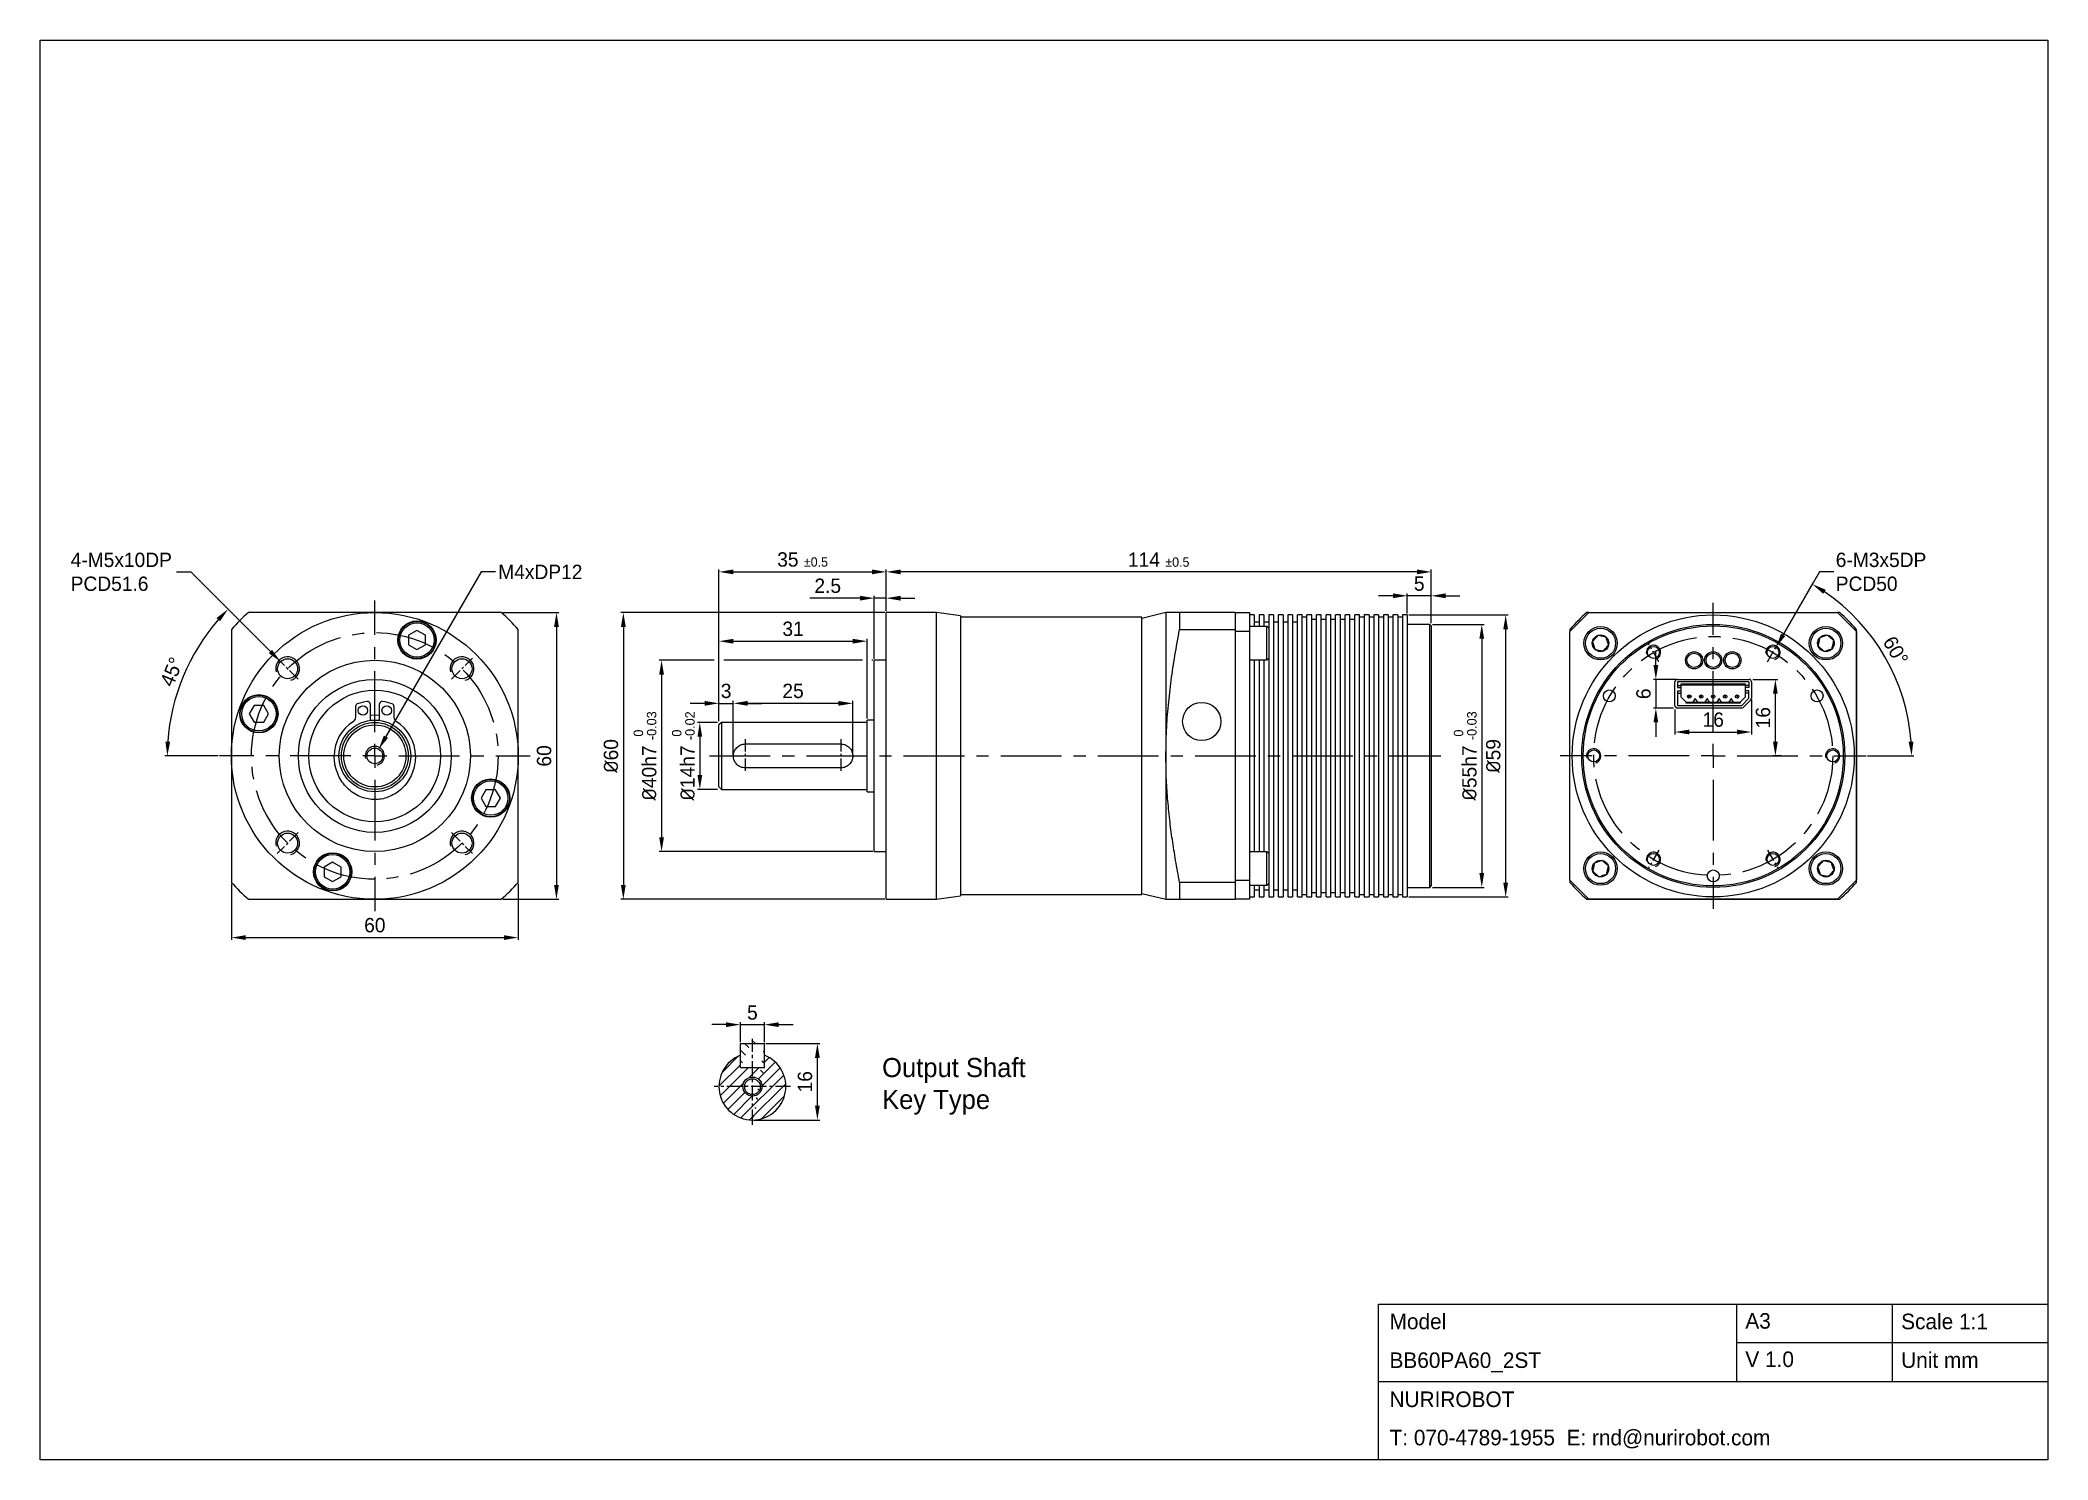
# Model space of a CAD drawing. Header units: millimetres. Extents: x 0 to 420, y 0 to 297.
import ezdxf

# ---------------------------------------------------------------- set-up
doc = ezdxf.new("R2010")
doc.units = ezdxf.units.MM
doc.header["$PDSIZE"] = -1
doc.linetypes.add('CENTERX2', pattern=[20.32, 12.7, -2.54, 2.54, -2.54])
doc.layers.add('외형선', color=7, linetype='Continuous', lineweight=25)
for name, color, linetype in [('중심선', 1, 'CENTERX2'), ('치수', 3, 'Continuous'), ('치수선', 3, 'Continuous')]:
    doc.layers.add(name, color=color, linetype=linetype)
doc.styles.add('누리로봇 문자스타일_20230829', font='GOTHIC.TTF')
doc.dimstyles.new('A3기본 치수스타일', dxfattribs={"dimtxt": 3, "dimasz": 3, "dimexe": 0.5, "dimexo": 0.3, "dimgap": 1, "dimtad": 1, "dimtoh": 1, "dimdec": 1, "dimzin": 12, "dimdsep": 46, "dimtxsty": '누리로봇 문자스타일_20230829', "dimcen": 0.09, "dimclrd": 3, "dimclre": 3, "dimclrt": 3, "dimadec": 0, "dimazin": 3, "dimtm": 1e-09, "dimtfac": 1, "dimtdec": 1, "dimtofl": 0, "dimtmove": 0, "dimatfit": 3, "dimfxl": 1, "dimfrac": 2, "dimarcsym": 0})
doc.dimstyles.new('A3지시선 치수스타일', dxfattribs={"dimtxt": 3, "dimasz": 3, "dimexe": 0.5, "dimexo": 0.3, "dimgap": 0.396875, "dimtad": 0, "dimtih": 1, "dimtoh": 1, "dimdec": 1, "dimzin": 12, "dimdsep": 46, "dimtxsty": '누리로봇 문자스타일_20230829', "dimcen": 0.09, "dimclrd": 3, "dimclre": 3, "dimclrt": 3, "dimadec": 0, "dimazin": 3, "dimtm": 1e-09, "dimtfac": 1, "dimtdec": 1, "dimtofl": 0, "dimtmove": 0, "dimatfit": 3, "dimfxl": 1, "dimfrac": 2, "dimarcsym": 0})
doc.dimstyles.new('A3치수선 초과 치수스타일', dxfattribs={"dimtxt": 3, "dimasz": 3, "dimexe": 0.5, "dimexo": 0.3, "dimgap": 1, "dimtad": 1, "dimdec": 1, "dimzin": 12, "dimdsep": 46, "dimtxsty": '누리로봇 문자스타일_20230829', "dimcen": 0.09, "dimclrd": 3, "dimclre": 3, "dimclrt": 3, "dimadec": 0, "dimazin": 3, "dimtm": 1e-09, "dimtfac": 1, "dimtdec": 1, "dimtofl": 0, "dimtmove": 0, "dimatfit": 3, "dimfxl": 1, "dimfrac": 2, "dimarcsym": 0})
doc.dimstyles.new('A4기본 치수스타일', dxfattribs={"dimtxt": 3, "dimasz": 2.5, "dimexe": 0.5, "dimexo": 0.3, "dimgap": 1, "dimtad": 1, "dimtoh": 1, "dimdec": 1, "dimzin": 12, "dimdsep": 46, "dimtxsty": '누리로봇 문자스타일_20230829', "dimcen": 0.09, "dimclrd": 3, "dimclre": 3, "dimclrt": 3, "dimadec": 0, "dimazin": 3, "dimtm": 1e-09, "dimtfac": 1, "dimtdec": 1, "dimtofl": 0, "dimtmove": 0, "dimatfit": 3, "dimfxl": 1, "dimfrac": 2, "dimarcsym": 0})

msp = doc.modelspace()

# ---------------------------------------------------------------- texts
at = {"color": 3, "ltscale": 0.5, "insert": (176.13, 84.07), "char_height": 4, "width": 69.668, "attachment_point": 1, "style": '누리로봇 문자스타일_20230829'}
msp.add_mtext('Output Shaft\\PKey Type', dxfattribs=at)
at = {"lineweight": -3, "attachment_point": 1, "style": '누리로봇 문자스타일_20230829'}
for s, insert, char_height, width in [('Model', (282.3, 30.58), 3.255, 10.7408), ('A3', (356.72, 30.7), 3.255, 12.1036), ('{\\fCentury Gothic|b0|i0|c0|p34;Scale 1:1}', (389.32, 30.58), 3.2548, 53.4053), ('BB60PA60_2ST', (282.28, 22.48), 3.2548, 39.9112), ('V 1.0', (356.72, 22.67), 3.255, 12.1036), ('Unit mm', (389.32, 22.5), 3.255, 53.4053), ('NURIROBOT', (282.28, 14.3), 3.255, 40.3813), ('T: 070-4789-1955  E: rnd@nurirobot.com', (282.29, 6.29), 3.2548, 85.2271), ('T: 070-4789-1955  E: rnd@nurirobot.com', (282.29, 6.29), 3.2548, 85.2271)]:
    msp.add_mtext(s, dxfattribs=dict(at, insert=insert, char_height=char_height, width=width))

# ---------------------------------------------------------------- blocks, each defined once
blk = doc.blocks.new('_D')
at = {"layer": 'Defpoints', "color": 0}
for p in [(358, 163.26), (363, 163.26), (364.61, 147.26)]:
    blk.add_point(p, dxfattribs=at)
at = {"layer": '치수', "color": 3, "lineweight": -2}
for p, q in [((358.3, 163.26), (363.5, 163.26)), ((363, 150.26), (363, 160.26)), ((364.31, 147.26), (362.5, 147.26))]:
    blk.add_line(p, q, dxfattribs=at)
at = {"layer": '치수', "color": 3}
for points in [[(362.5, 160.26), (363.5, 160.26), (363, 163.26)], [(362.5, 150.26), (363.5, 150.26), (363, 147.26)]]:
    blk.add_solid(points, dxfattribs=at)
at = {"layer": '치수', "color": 3, "insert": (360.42, 155.26), "char_height": 3, "attachment_point": 5, "rotation": 90, "style": '누리로봇 문자스타일_20230829'}
blk.add_mtext('16', dxfattribs=at)
blk = doc.blocks.new('_D_1')
at = {"layer": 'Defpoints', "color": 0}
for p in [(342, 157.26), (358, 159.37), (358, 152.26)]:
    blk.add_point(p, dxfattribs=at)
at = {"layer": '치수', "color": 3, "lineweight": -2}
for p, q in [((342, 156.96), (342, 151.76)), ((358, 159.07), (358, 151.76)), ((345, 152.26), (355, 152.26))]:
    blk.add_line(p, q, dxfattribs=at)
at = {"layer": '치수', "color": 3}
for points in [[(345, 152.76), (345, 151.76), (342, 152.26)], [(355, 152.76), (355, 151.76), (358, 152.26)]]:
    blk.add_solid(points, dxfattribs=at)
at = {"layer": '치수', "color": 3, "insert": (350, 154.84), "char_height": 3, "attachment_point": 5, "style": '누리로봇 문자스타일_20230829'}
blk.add_mtext('16', dxfattribs=at)
blk = doc.blocks.new('_D_2')
at = {"layer": 'Defpoints', "color": 0}
for p in [(342.5, 163.26), (338, 157.26), (342, 157.26)]:
    blk.add_point(p, dxfattribs=at)
at = {"layer": '치수', "color": 3, "lineweight": -2}
for p, q in [((338, 166.26), (338, 169.26)), ((342.2, 163.26), (337.5, 163.26)), ((338, 163.26), (338, 157.26)), ((341.7, 157.26), (337.5, 157.26)), ((338, 154.26), (338, 151.26))]:
    blk.add_line(p, q, dxfattribs=at)
at = {"layer": '치수', "color": 3}
for points in [[(337.5, 166.26), (338.5, 166.26), (338, 163.26)], [(337.5, 154.26), (338.5, 154.26), (338, 157.26)]]:
    blk.add_solid(points, dxfattribs=at)
at = {"layer": '치수', "color": 3, "insert": (335.42, 160.26), "char_height": 3, "attachment_point": 5, "rotation": 90, "style": '누리로봇 문자스타일_20230829'}
blk.add_mtext('6', dxfattribs=at)
blk = doc.blocks.new('SW_CENTERMARKSYMBOL_0')
at = {"layer": '중심선', "color": 0}
for p, q in [((0, 5), (0, 32)), ((-5, 0), (-32, 0)), ((0, 0), (-2.5, 0)), ((0, 0), (0, 2.5)), ((0, 0), (0, -2.5)), ((0, 0), (2.5, 0)), ((5, 0), (32, 0)), ((0, -5), (0, -32))]:
    blk.add_line(p, q, dxfattribs=at)
blk = doc.blocks.new('_D_4')
at = {"layer": 'Defpoints', "color": 0}
for p in [(291, 174.76), (291, 119.76), (301.58, 119.76)]:
    blk.add_point(p, dxfattribs=at)
at = {"layer": '치수선', "color": 3, "lineweight": -2}
for p, q in [((291.3, 174.76), (302.08, 174.76)), ((301.58, 171.76), (301.58, 122.76)), ((291.3, 119.76), (302.08, 119.76))]:
    blk.add_line(p, q, dxfattribs=at)
at = {"layer": '치수선', "color": 3}
for points in [[(301.08, 171.76), (302.08, 171.76), (301.58, 174.76)], [(301.08, 122.76), (302.08, 122.76), (301.58, 119.76)]]:
    blk.add_solid(points, dxfattribs=at)
at = {"layer": '치수선', "color": 3, "insert": (298.13, 147.26), "char_height": 3, "attachment_point": 5, "rotation": 90, "style": '누리로봇 문자스타일_20230829'}
blk.add_mtext('{\\fISOCPEUR|b0|i0|c0|p34;%%C}55h7 {\\H0.66x;\\S 0^ -0.03;}', dxfattribs=at)
blk = doc.blocks.new('_D_5')
at = {"layer": 'Defpoints', "color": 0}
for p in [(177, 185.76), (177, 177.26), (291, 174.76)]:
    blk.add_point(p, dxfattribs=at)
at = {"layer": '치수', "color": 3, "lineweight": -2}
for p, q in [((177, 177.56), (177, 186.26)), ((288, 185.76), (180, 185.76)), ((291, 175.06), (291, 186.26))]:
    blk.add_line(p, q, dxfattribs=at)
at = {"layer": '치수', "color": 3}
for points in [[(180, 186.26), (180, 185.26), (177, 185.76)], [(288, 186.26), (288, 185.26), (291, 185.76)]]:
    blk.add_solid(points, dxfattribs=at)
at = {"layer": '치수', "color": 3, "insert": (234, 188.32), "char_height": 3, "attachment_point": 5, "style": '누리로봇 문자스타일_20230829'}
blk.add_mtext('114 {\\H0.65x;%%P0.5}', dxfattribs=at)
blk = doc.blocks.new('_D_13')
at = {"layer": 'Defpoints', "color": 0}
for p in [(40.01, 120.8), (100.01, 120.8), (100.01, 109.26)]:
    blk.add_point(p, dxfattribs=at)
at = {"layer": '치수', "color": 3, "lineweight": -2}
for p, q in [((40.01, 120.5), (40.01, 108.76)), ((100.01, 120.5), (100.01, 108.76)), ((43.01, 109.26), (97.01, 109.26))]:
    blk.add_line(p, q, dxfattribs=at)
at = {"layer": '치수', "color": 3}
for points in [[(43.01, 109.76), (43.01, 108.76), (40.01, 109.26)], [(97.01, 109.76), (97.01, 108.76), (100.01, 109.26)]]:
    blk.add_solid(points, dxfattribs=at)
at = {"layer": '치수', "color": 3, "insert": (70.01, 111.84), "char_height": 3, "attachment_point": 5, "style": '누리로봇 문자스타일_20230829'}
blk.add_mtext('60', dxfattribs=at)
blk = doc.blocks.new('_D_14')
at = {"layer": 'Defpoints', "color": 0}
for p in [(96.47, 177.26), (96.47, 117.26), (108.01, 117.26)]:
    blk.add_point(p, dxfattribs=at)
at = {"layer": '치수', "color": 3, "lineweight": -2}
for p, q in [((96.77, 177.26), (108.51, 177.26)), ((108.01, 174.26), (108.01, 120.26)), ((96.77, 117.26), (108.51, 117.26))]:
    blk.add_line(p, q, dxfattribs=at)
at = {"layer": '치수', "color": 3}
for points in [[(107.51, 174.26), (108.51, 174.26), (108.01, 177.26)], [(107.51, 120.26), (108.51, 120.26), (108.01, 117.26)]]:
    blk.add_solid(points, dxfattribs=at)
at = {"layer": '치수', "color": 3, "insert": (105.43, 147.26), "char_height": 3, "width": 26.0085, "attachment_point": 5, "rotation": 90, "style": '누리로봇 문자스타일_20230829'}
blk.add_mtext('60', dxfattribs=at)
blk = doc.blocks.new('_D_15')
at = {"layer": 'Defpoints', "color": 0}
for p in [(70.01, 147.26), (70.84, 148.69)]:
    blk.add_point(p, dxfattribs=at)
at = {"layer": '치수', "color": 3, "lineweight": -2}
for p, q in [((92.24, 185.76), (72.34, 151.29)), ((95.24, 185.76), (92.24, 185.76)), ((69.92, 147.26), (70.1, 147.26)), ((70.01, 147.17), (70.01, 147.35))]:
    blk.add_line(p, q, dxfattribs=at)
at = {"layer": '치수', "color": 3}
blk.add_solid([(71.9, 151.54), (72.77, 151.04), (70.84, 148.69)], dxfattribs=at)
at = {"layer": '치수', "color": 3, "insert": (104.63, 185.76), "char_height": 3, "attachment_point": 5, "style": '누리로봇 문자스타일_20230829'}
blk.add_mtext('M4xDP12', dxfattribs=at)
blk = doc.blocks.new('_D_16')
at = {"layer": 'Defpoints', "color": 0}
for p in [(50.28, 166.99), (51.77, 165.5)]:
    blk.add_point(p, dxfattribs=at)
at = {"layer": '치수', "color": 3, "lineweight": -2}
for p, q in [((28.51, 185.76), (31.51, 185.76)), ((31.51, 185.76), (48.16, 169.11)), ((51.68, 165.5), (51.86, 165.5)), ((51.77, 165.41), (51.77, 165.59))]:
    blk.add_line(p, q, dxfattribs=at)
at = {"layer": '치수', "color": 3}
blk.add_solid([(48.51, 169.46), (47.81, 168.76), (50.28, 166.99)], dxfattribs=at)
at = {"layer": '치수', "color": 3, "insert": (6.38, 185.76), "char_height": 3, "attachment_point": 4, "style": '누리로봇 문자스타일_20230829'}
blk.add_mtext('4-M5x10DP\\PPCD51.6', dxfattribs=at)
blk = doc.blocks.new('SW_CENTERMARKSYMBOL_9')
at = {"layer": '중심선', "color": 0}
for p, q in [((0, 5), (0, 32.5)), ((-5, 0), (-32.5, 0)), ((0, 0), (-2.5, 0)), ((0, 0), (0, 2.5)), ((0, 0), (0, -2.5)), ((0, 0), (2.5, 0)), ((5, 0), (32.5, 0)), ((0, -5), (0, -32.5))]:
    blk.add_line(p, q, dxfattribs=at)
blk = doc.blocks.new('*U36')
at = {"layer": '중심선', "ltscale": 0.2}
blk.add_line((-2.19, -2.19), (2.19, 2.19), dxfattribs=at)
blk = doc.blocks.new('*U37')
at = {"color": 0, "linetype": 'ByBlock', "lineweight": -2}
for p, rotation in [((44.82, 150.14), 89.99999999999997), ((44.82, 113.65), 180), ((81.31, 113.65), 270)]:
    blk.add_blockref('*U36', p, dxfattribs=dict(at, rotation=rotation))
blk.add_blockref('*U36', (81.31, 150.14), dxfattribs=at)
blk = doc.blocks.new('*D38')
at = {"layer": 'Defpoints', "color": 0}
for p in [(177, 185.76), (177, 177.26), (142, 154.26)]:
    blk.add_point(p, dxfattribs=at)
at = {"layer": '치수', "color": 3, "lineweight": -2}
for p, q in [((142, 154.56), (142, 186.26)), ((145, 185.76), (174, 185.76)), ((177, 177.56), (177, 186.26))]:
    blk.add_line(p, q, dxfattribs=at)
at = {"layer": '치수', "color": 3}
for points in [[(145, 186.26), (145, 185.26), (142, 185.76)], [(174, 186.26), (174, 185.26), (177, 185.76)]]:
    blk.add_solid(points, dxfattribs=at)
at = {"layer": '치수', "color": 3, "insert": (159.5, 188.34), "char_height": 3, "attachment_point": 5, "style": '누리로봇 문자스타일_20230829'}
blk.add_mtext('35 {\\H0.65x;%%P0.5}', dxfattribs=at)
blk = doc.blocks.new('*D39')
at = {"layer": 'Defpoints', "color": 0}
for p in [(286, 176.76), (306.58, 176.76), (286, 117.76)]:
    blk.add_point(p, dxfattribs=at)
at = {"layer": '치수선', "color": 3, "lineweight": -2}
for p, q in [((286.3, 176.76), (307.08, 176.76)), ((306.58, 120.76), (306.58, 173.76)), ((286.3, 117.76), (307.08, 117.76))]:
    blk.add_line(p, q, dxfattribs=at)
at = {"layer": '치수선', "color": 3}
for points in [[(306.08, 173.76), (307.08, 173.76), (306.58, 176.76)], [(306.08, 120.76), (307.08, 120.76), (306.58, 117.76)]]:
    blk.add_solid(points, dxfattribs=at)
at = {"layer": '치수선', "color": 3, "insert": (304, 147.26), "char_height": 3, "attachment_point": 5, "rotation": 90, "style": '누리로봇 문자스타일_20230829'}
blk.add_mtext('{\\fISOCPEUR|b0|i0|c0|p34;%%C}59', dxfattribs=at)
blk = doc.blocks.new('*D40')
at = {"layer": 'Defpoints', "color": 0}
for p in [(286, 180.76), (286, 176.76), (291, 174.76)]:
    blk.add_point(p, dxfattribs=at)
at = {"layer": '치수선', "color": 3, "lineweight": -2}
for p, q in [((283, 180.76), (280, 180.76)), ((286, 177.06), (286, 181.26)), ((291, 180.76), (286, 180.76)), ((291, 175.06), (291, 181.26)), ((294, 180.76), (297, 180.76))]:
    blk.add_line(p, q, dxfattribs=at)
at = {"layer": '치수선', "color": 3}
for points in [[(283, 181.26), (283, 180.26), (286, 180.76)], [(294, 181.26), (294, 180.26), (291, 180.76)]]:
    blk.add_solid(points, dxfattribs=at)
at = {"layer": '치수선', "color": 3, "insert": (288.5, 183.3), "char_height": 3, "attachment_point": 5, "style": '누리로봇 문자스타일_20230829'}
blk.add_mtext('5', dxfattribs=at)
blk = doc.blocks.new('*D41')
at = {"layer": 'Defpoints', "color": 0}
for p in [(151.5, 91.04), (146.5, 87.09), (151.5, 87.09)]:
    blk.add_point(p, dxfattribs=at)
at = {"layer": '치수선', "color": 3, "lineweight": -2}
for p, q in [((143.5, 91.04), (140.5, 91.04)), ((146.5, 87.39), (146.5, 91.54)), ((146.5, 91.04), (151.5, 91.04)), ((151.5, 87.39), (151.5, 91.54)), ((154.5, 91.04), (157.5, 91.04))]:
    blk.add_line(p, q, dxfattribs=at)
at = {"layer": '치수선', "color": 3}
for points in [[(143.5, 91.54), (143.5, 90.54), (146.5, 91.04)], [(154.5, 91.54), (154.5, 90.54), (151.5, 91.04)]]:
    blk.add_solid(points, dxfattribs=at)
at = {"layer": '치수선', "color": 3, "insert": (149, 93.57), "char_height": 3, "attachment_point": 5, "style": '누리로봇 문자스타일_20230829'}
blk.add_mtext('5', dxfattribs=at)
blk = doc.blocks.new('*D42')
at = {"layer": 'Defpoints', "color": 0}
for p in [(151.5, 87.09), (162.59, 87.09), (149, 71.09)]:
    blk.add_point(p, dxfattribs=at)
at = {"layer": '치수선', "color": 3, "lineweight": -2}
for p, q in [((151.8, 87.09), (163.09, 87.09)), ((162.59, 74.09), (162.59, 84.09)), ((149.3, 71.09), (163.09, 71.09))]:
    blk.add_line(p, q, dxfattribs=at)
at = {"layer": '치수선', "color": 3}
for points in [[(162.09, 84.09), (163.09, 84.09), (162.59, 87.09)], [(162.09, 74.09), (163.09, 74.09), (162.59, 71.09)]]:
    blk.add_solid(points, dxfattribs=at)
at = {"layer": '치수선', "color": 3, "insert": (160.01, 79.09), "char_height": 3, "attachment_point": 5, "rotation": 90, "style": '누리로봇 문자스타일_20230829'}
blk.add_mtext('16', dxfattribs=at)
blk = doc.blocks.new('*D43')
at = {"color": 3, "ltscale": 0.5}
for p, q in [((49.36, 167.91), (38.96, 178.31)), ((37.21, 147.26), (26.1, 147.26))]:
    blk.add_line(p, q, dxfattribs=at)
blk.add_arc((70.01, 147.26), 43.41, 138.9602, 176.0398, dxfattribs=at)
for points in [[(36.9, 176.11), (37.63, 175.42), (39.31, 177.96)], [(27.2, 150.24), (26.2, 150.28), (26.6, 147.26)]]:
    blk.add_solid(points, dxfattribs=at)
at = {"layer": 'Defpoints', "color": 0, "ltscale": 0.5}
for p in [(32.41, 168.97), (49.58, 167.7), (53.96, 163.31), (37.51, 147.26), (65.01, 147.26)]:
    blk.add_point(p, dxfattribs=at)
at = {"color": 3, "ltscale": 0.5, "insert": (27.52, 164.86), "char_height": 3, "attachment_point": 5, "rotation": 67.5, "style": '누리로봇 문자스타일_20230829'}
blk.add_mtext('45°', dxfattribs=at)
blk = doc.blocks.new('*D44')
at = {"layer": 'Defpoints', "color": 0}
for p in [(363.13, 169.99), (361.88, 167.83)]:
    blk.add_point(p, dxfattribs=at)
at = {"layer": '치수', "color": 3, "lineweight": -2}
for p, q in [((372.23, 185.76), (364.63, 172.59)), ((375.23, 185.76), (372.23, 185.76)), ((362.41, 168.91), (362.59, 168.91)), ((362.5, 168.82), (362.5, 169))]:
    blk.add_line(p, q, dxfattribs=at)
at = {"layer": '치수', "color": 3}
blk.add_solid([(364.19, 172.84), (365.06, 172.34), (363.13, 169.99)], dxfattribs=at)
at = {"layer": '치수', "color": 3, "insert": (375.63, 185.76), "char_height": 3, "attachment_point": 4, "style": '누리로봇 문자스타일_20230829'}
blk.add_mtext('6-M3x5DP\\PPCD50', dxfattribs=at)
blk = doc.blocks.new('*D45')
at = {"color": 3, "ltscale": 0.5}
for p, q in [((363.78, 171.12), (370.99, 183.62)), ((382.3, 147.26), (391.99, 147.26))]:
    blk.add_line(p, q, dxfattribs=at)
blk.add_arc((350, 147.26), 41.49, 4.1441, 55.8559, dxfattribs=at)
for points in [[(373.02, 181.17), (373.55, 182.02), (370.74, 183.19)], [(391.88, 150.28), (390.88, 150.24), (391.49, 147.26)]]:
    blk.add_solid(points, dxfattribs=at)
at = {"layer": 'Defpoints', "color": 0, "ltscale": 0.5}
for p in [(363.63, 170.86), (361.38, 166.96), (388.98, 161.45), (355, 147.26), (382, 147.26)]:
    blk.add_point(p, dxfattribs=at)
at = {"color": 3, "ltscale": 0.5, "insert": (388.16, 169.29), "char_height": 3, "attachment_point": 5, "rotation": 300, "style": '누리로봇 문자스타일_20230829'}
blk.add_mtext('60°', dxfattribs=at)
blk = doc.blocks.new('*D51')
at = {"layer": 'Defpoints', "color": 0}
for p in [(142, 154.26), (138, 140.26), (142, 140.26)]:
    blk.add_point(p, dxfattribs=at)
at = {"layer": '치수선', "color": 3, "lineweight": -2}
for p, q in [((141.7, 154.26), (137.5, 154.26)), ((138, 151.26), (138, 143.26)), ((141.7, 140.26), (137.5, 140.26))]:
    blk.add_line(p, q, dxfattribs=at)
at = {"layer": '치수선', "color": 3}
for points in [[(137.5, 151.26), (138.5, 151.26), (138, 154.26)], [(137.5, 143.26), (138.5, 143.26), (138, 140.26)]]:
    blk.add_solid(points, dxfattribs=at)
at = {"layer": '치수선', "color": 3, "insert": (134.55, 147.26), "char_height": 3, "attachment_point": 5, "rotation": 90, "style": '누리로봇 문자스타일_20230829'}
blk.add_mtext('{\\fISOCPEUR|b0|i0|c0|p34;%%C}14h7 {\\H0.66x;\\S 0^ -0.02;}', dxfattribs=at)
blk = doc.blocks.new('*D52')
at = {"layer": 'Defpoints', "color": 0}
for p in [(174.5, 167.26), (130, 127.26), (174.5, 127.26)]:
    blk.add_point(p, dxfattribs=at)
at = {"layer": '치수선', "color": 3, "lineweight": -2}
for p, q in [((141, 167.26), (129.5, 167.26)), ((130, 164.26), (130, 130.26)), ((172, 167.26), (143, 167.26)), ((174.2, 167.26), (174, 167.26)), ((174.2, 127.26), (129.5, 127.26))]:
    blk.add_line(p, q, dxfattribs=at)
at = {"layer": '치수선', "color": 3}
for points in [[(129.5, 164.26), (130.5, 164.26), (130, 167.26)], [(129.5, 130.26), (130.5, 130.26), (130, 127.26)]]:
    blk.add_solid(points, dxfattribs=at)
at = {"layer": '치수선', "color": 3, "insert": (126.55, 147.26), "char_height": 3, "attachment_point": 5, "rotation": 90, "style": '누리로봇 문자스타일_20230829'}
blk.add_mtext('{\\fISOCPEUR|b0|i0|c0|p34;%%C}40h7 {\\H0.66x;\\S 0^ -0.03;}', dxfattribs=at)
blk = doc.blocks.new('*D53')
at = {"layer": 'Defpoints', "color": 0}
for p in [(177, 177.26), (122, 117.26), (177, 117.26)]:
    blk.add_point(p, dxfattribs=at)
at = {"layer": '치수선', "color": 3, "lineweight": -2}
for p, q in [((176.7, 177.26), (121.5, 177.26)), ((122, 174.26), (122, 120.26)), ((176.7, 117.26), (121.5, 117.26))]:
    blk.add_line(p, q, dxfattribs=at)
at = {"layer": '치수선', "color": 3}
for points in [[(121.5, 174.26), (122.5, 174.26), (122, 177.26)], [(121.5, 120.26), (122.5, 120.26), (122, 117.26)]]:
    blk.add_solid(points, dxfattribs=at)
at = {"layer": '치수선', "color": 3, "insert": (119.42, 147.26), "char_height": 3, "attachment_point": 5, "rotation": 90, "style": '누리로봇 문자스타일_20230829'}
blk.add_mtext('{\\fISOCPEUR|b0|i0|c0|p34;%%C}60', dxfattribs=at)
blk = doc.blocks.new('*D49')
at = {"layer": 'Defpoints', "color": 0}
for p in [(145, 158.26), (145, 147.26), (170, 147.26)]:
    blk.add_point(p, dxfattribs=at)
at = {"layer": '치수', "color": 3, "lineweight": -2}
for p, q in [((145, 147.56), (145, 158.76)), ((167, 158.26), (148, 158.26)), ((170, 147.56), (170, 158.76))]:
    blk.add_line(p, q, dxfattribs=at)
at = {"layer": '치수', "color": 3}
for points in [[(148, 158.76), (148, 157.76), (145, 158.26)], [(167, 158.76), (167, 157.76), (170, 158.26)]]:
    blk.add_solid(points, dxfattribs=at)
at = {"layer": '치수', "color": 3, "insert": (157.5, 160.84), "char_height": 3, "attachment_point": 5, "style": '누리로봇 문자스타일_20230829'}
blk.add_mtext('25', dxfattribs=at)
blk = doc.blocks.new('*D50')
at = {"layer": 'Defpoints', "color": 0}
for p in [(173, 171.26), (142, 154.26), (173, 154.76)]:
    blk.add_point(p, dxfattribs=at)
at = {"layer": '치수', "color": 3, "lineweight": -2}
for p, q in [((142, 154.56), (142, 171.76)), ((145, 171.26), (170, 171.26)), ((173, 155.06), (173, 171.76))]:
    blk.add_line(p, q, dxfattribs=at)
at = {"layer": '치수', "color": 3}
for points in [[(145, 171.76), (145, 170.76), (142, 171.26)], [(170, 171.76), (170, 170.76), (173, 171.26)]]:
    blk.add_solid(points, dxfattribs=at)
at = {"layer": '치수', "color": 3, "insert": (157.5, 173.84), "char_height": 3, "attachment_point": 5, "style": '누리로봇 문자스타일_20230829'}
blk.add_mtext('31', dxfattribs=at)
blk = doc.blocks.new('*D48')
at = {"layer": 'Defpoints', "color": 0}
for p in [(142, 158.26), (145, 158.26), (145, 147.26)]:
    blk.add_point(p, dxfattribs=at)
at = {"layer": '치수', "color": 3, "lineweight": -2}
for p, q in [((139, 158.26), (136, 158.26)), ((142, 158.56), (142, 158.76)), ((142, 158.26), (145, 158.26)), ((145, 147.56), (145, 158.76)), ((148, 158.26), (151, 158.26))]:
    blk.add_line(p, q, dxfattribs=at)
at = {"layer": '치수', "color": 3}
for points in [[(139, 158.76), (139, 157.76), (142, 158.26)], [(148, 158.76), (148, 157.76), (145, 158.26)]]:
    blk.add_solid(points, dxfattribs=at)
at = {"layer": '치수', "color": 3, "insert": (143.5, 160.84), "char_height": 3, "attachment_point": 5, "style": '누리로봇 문자스타일_20230829'}
blk.add_mtext('3', dxfattribs=at)
blk = doc.blocks.new('*D54')
at = {"layer": 'Defpoints', "color": 0}
for p in [(177, 180.26), (177, 180.26), (174.5, 167.26)]:
    blk.add_point(p, dxfattribs=at)
at = {"layer": '치수', "color": 3, "lineweight": -2}
for p, q in [((174.5, 167.56), (174.5, 180.76)), ((177, 180.56), (177, 180.76)), ((171.5, 180.26), (161.02, 180.26)), ((177, 180.26), (174.5, 180.26)), ((180, 180.26), (183, 180.26))]:
    blk.add_line(p, q, dxfattribs=at)
at = {"layer": '치수', "color": 3}
for points in [[(171.5, 180.76), (171.5, 179.76), (174.5, 180.26)], [(180, 180.76), (180, 179.76), (177, 180.26)]]:
    blk.add_solid(points, dxfattribs=at)
at = {"layer": '치수', "color": 3, "insert": (164.76, 182.84), "char_height": 3, "attachment_point": 5, "style": '누리로봇 문자스타일_20230829'}
blk.add_mtext('2.5', dxfattribs=at)

# ---------------------------------------------------------------- dimensions: what is measured, and where the dimension line sits
at = {"ltscale": 0.5}
for base, line1, line2, picture, middle in [((388.98, 161.45), ((361.37, 166.96), (363.62, 170.86)), ((355, 147.26), (382, 147.26)), '*D45', (388.16, 169.29)), ((32.41, 168.97), ((65.01, 147.26), (37.51, 147.26)), ((53.96, 163.31), (49.58, 167.7)), '*D43', (27.52, 164.86))]:
    dim = msp.add_angular_dim_2l(base=base, line1=line1, line2=line2, dimstyle='A4기본 치수스타일', override={"dimasz": 3, "dimdec": 0, "dimadec": 0, "dimazin": 3}, dxfattribs=at)
    dim.commit()
    dim.dimension.update_dxf_attribs({"geometry": picture, "text_midpoint": middle})
at = {"layer": '치수'}
for center, mpoint, text, picture, middle in [((51.77, 165.5), (50.28, 166.99), '4-M5x10DP\\PPCD51.6', '_D_16', (17.25, 185.76)), ((70.01, 147.26), (70.84, 148.69), 'M4xDP12', '_D_15', (104.63, 185.76))]:
    dim = msp.add_radius_dim(center=center, mpoint=mpoint, text=text, dimstyle='A3지시선 치수스타일', dxfattribs=at)
    dim.commit()
    dim.dimension.update_dxf_attribs({"geometry": picture, "text_midpoint": middle, "dimtype": 164})
for p1, picture, middle in [((142, 154.26), '*D38', (159.5, 188.34)), ((291, 174.76), '_D_5', (234, 188.32))]:
    dim = msp.add_linear_dim(base=(177, 185.76), p1=p1, p2=(177, 177.26), text='<> {\\H0.65x;%%P0.5}', dimstyle='A3기본 치수스타일', override={"dimtmove": 0}, dxfattribs=at)
    dim.commit()
    dim.dimension.update_dxf_attribs({"geometry": picture, "text_midpoint": middle})
dim = msp.add_diameter_dim_2p(p1=(361.88, 167.83), p2=(363.13, 169.99), text='6-M3x5DP\\PPCD50', dimstyle='A3지시선 치수스타일', dxfattribs=at)
dim.commit()
dim.dimension.update_dxf_attribs({"geometry": '*D44', "text_midpoint": (385.24, 185.76), "dimtype": 163})
for base, p1, p2, picture, middle in [((177, 180.26), (174.5, 167.26), (177, 180.26), '*D54', (164.76, 180.26)), ((145, 158.26), (142, 158.26), (145, 147.26), '*D48', (143.5, 158.26))]:
    dim = msp.add_linear_dim(base=base, p1=p1, p2=p2, dimstyle='A3기본 치수스타일', override={"dimtofl": 1}, dxfattribs=at)
    dim.commit()
    dim.dimension.update_dxf_attribs({"geometry": picture, "text_midpoint": middle, "dimtype": 160})
for base, p1, p2, picture, middle in [((108.01, 117.26), (96.47, 177.26), (96.47, 117.26), '_D_14', (105.43, 147.26)), ((363, 163.26), (364.61, 147.26), (358, 163.26), '_D', (360.42, 155.26))]:
    dim = msp.add_linear_dim(base=base, p1=p1, p2=p2, angle=90, dimstyle='A3기본 치수스타일', dxfattribs=at)
    dim.commit()
    dim.dimension.update_dxf_attribs({"geometry": picture, "text_midpoint": middle})
for base, p1, p2, picture, middle in [((173, 171.26), (142, 154.26), (173, 154.76), '*D50', (157.5, 173.84)), ((358, 152.26), (342, 157.26), (358, 159.37), '_D_1', (350, 154.84))]:
    dim = msp.add_linear_dim(base=base, p1=p1, p2=p2, dimstyle='A3기본 치수스타일', dxfattribs=at)
    dim.commit()
    dim.dimension.update_dxf_attribs({"geometry": picture, "text_midpoint": middle})
dim = msp.add_linear_dim(base=(338, 157.26), p1=(342.5, 163.26), p2=(342, 157.26), angle=90, dimstyle='A3기본 치수스타일', override={"dimtofl": 1}, dxfattribs=at)
dim.commit()
dim.dimension.update_dxf_attribs({"geometry": '_D_2', "text_midpoint": (338, 160.26), "dimtype": 160})
dim = msp.add_linear_dim(base=(145, 158.26), p1=(170, 147.26), p2=(145, 147.26), dimstyle='A3기본 치수스타일', override={"dimtofl": 1}, dxfattribs=at)
dim.commit()
dim.dimension.update_dxf_attribs({"geometry": '*D49', "text_midpoint": (157.5, 160.84)})
dim = msp.add_linear_dim(base=(100.01, 109.26), p1=(40.01, 120.8), p2=(100.01, 120.8), dimstyle='A3기본 치수스타일', dxfattribs=at)
dim.commit()
dim.dimension.update_dxf_attribs({"geometry": '_D_13', "text_midpoint": (70.01, 109.26), "dimtype": 160})
at = {"layer": '치수선'}
for base, p1, p2, override, picture, middle in [((286, 180.76), (291, 174.76), (286, 176.76), {"dimtofl": 1, "dimtmove": 0}, '*D40', (288.5, 183.3)), ((151.5, 91.04), (146.5, 87.09), (151.5, 87.09), {"dimtofl": 1}, '*D41', (149, 93.57))]:
    dim = msp.add_linear_dim(base=base, p1=p1, p2=p2, dimstyle='A3기본 치수스타일', override=override, dxfattribs=at)
    dim.commit()
    dim.dimension.update_dxf_attribs({"geometry": picture, "text_midpoint": middle})
for base, p1, p2, text, picture, middle in [((122, 117.26), (177, 177.26), (177, 117.26), '{\\fISOCPEUR|b0|i0|c0|p34;%%C}<>', '*D53', (119.42, 147.26)), ((306.58, 176.76), (286, 117.76), (286, 176.76), '{\\fISOCPEUR|b0|i0|c0|p34;%%C}<>', '*D39', (304, 147.26)), ((301.58, 119.76), (291, 174.76), (291, 119.76), '{\\fISOCPEUR|b0|i0|c0|p34;%%C}<>h7 {\\H0.66x;\\S 0^ -0.03;}', '_D_4', (298.13, 147.26)), ((130, 127.26), (174.5, 167.26), (174.5, 127.26), '{\\fISOCPEUR|b0|i0|c0|p34;%%C}<>h7 {\\H0.66x;\\S 0^ -0.03;}', '*D52', (126.55, 147.26))]:
    dim = msp.add_linear_dim(base=base, p1=p1, p2=p2, angle=90, text=text, dimstyle='A3기본 치수스타일', override={"dimtmove": 0}, dxfattribs=at)
    dim.commit()
    dim.dimension.update_dxf_attribs({"geometry": picture, "text_midpoint": middle})
dim = msp.add_linear_dim(base=(138, 140.26), p1=(142, 154.26), p2=(142, 140.26), angle=90, text='{\\fISOCPEUR|b0|i0|c0|p34;%%C}<>h7 {\\H0.66x;\\S 0^ -0.02;}', dimstyle='A3치수선 초과 치수스타일', dxfattribs=at)
dim.commit()
dim.dimension.update_dxf_attribs({"geometry": '*D51', "text_midpoint": (138, 147.26), "dimtype": 160})
dim = msp.add_linear_dim(base=(162.59, 87.09), p1=(149, 71.09), p2=(151.5, 87.09), angle=90, dimstyle='A3치수선 초과 치수스타일', override={"dimtofl": 1}, dxfattribs=at)
dim.commit()
dim.dimension.update_dxf_attribs({"geometry": '*D42', "text_midpoint": (162.59, 79.09), "dimtype": 160})

# ---------------------------------------------------------------- hatches: boundary and pattern name
h = msp.add_hatch()
h.set_pattern_fill('ANSI31', color=256, scale=0.5)
h.set_pattern_definition([(45, (-8, 0), (-1.122532, 1.122532), [])])
h.paths.add_polyline_path([(151.5, 84.63), (151.5, 82.09), (149, 82.09), (149, 80.09, -0.414214), (151, 78.09), (156, 78.09, 0.310868)])
h.paths.add_polyline_path([(149, 82.09), (146.5, 82.09), (146.5, 84.63, 0.310868), (142, 78.09), (147, 78.09, -0.414214), (149, 80.09)])
h.paths.add_polyline_path([(149, 76.09, -0.414214), (147, 78.09), (142, 78.09, 0.414214), (149, 71.09)])
h.paths.add_polyline_path([(156, 78.09), (151, 78.09, -0.414214), (149, 76.09), (149, 71.09, 0.414214)])
h = msp.add_hatch()
h.set_pattern_fill('ANSI31', color=256, scale=0.5, angle=90)
h.set_pattern_definition([(135, (-8, 0), (-1.122532, -1.122532), [])])
edge = h.paths.add_edge_path()
edge.add_line((146.5, 87.09), (151.5, 87.09))
edge.add_line((149, 70.09), (149, 88.09))
edge.add_line((146.5, 82.09), (151.5, 82.09))
edge.add_line((151.5, 82.09), (151.5, 87.09))
edge = h.paths.add_edge_path()
edge.add_line((146.5, 87.09), (151.5, 87.09))
edge.add_line((146.5, 82.09), (146.5, 87.09))
edge.add_line((146.5, 82.09), (151.5, 82.09))
edge.add_line((149, 70.09), (149, 88.09))

# ---------------------------------------------------------------- linework, layer by layer
for p, q in [((146.5, 87.09), (151.5, 87.09)), ((146.5, 82.09), (146.5, 87.09)), ((151.5, 82.09), (151.5, 87.09)), ((146.5, 82.09), (151.5, 82.09))]:
    msp.add_line(p, q)
at = {"lineweight": -3}
msp.add_line((354.9, 32.55), (354.9, 16.38), dxfattribs=at)
at = {"lineweight": -3, "ltscale": 3}
for p, q in [((387.45, 32.55), (387.45, 16.38)), ((354.9, 24.52), (420, 24.52)), ((354.9, 24.52), (420, 24.52)), ((280, 16.38), (420, 16.38)), ((280, 16.38), (420, 16.38))]:
    msp.add_line(p, q, dxfattribs=at)
msp.add_lwpolyline([(0, 297), (420, 297), (420, 0), (0, 0)], close=True)
msp.add_lwpolyline([(280, 0), (280, 32.55), (420, 32.55), (420, 0)], close=True, dxfattribs=at)
msp.add_lwpolyline([(280, 0), (280, 32.55), (420, 32.55), (420, 0)], close=True, dxfattribs=at)
for centre, radius in [((346, 167.26), 1.8), ((350, 167.26), 1.8), ((354, 167.26), 1.8), ((149, 78.09), 2)]:
    msp.add_circle(centre, radius)
for centre, radius, start, end in [((51.77, 165.5), 2.5, 285, 195), ((88.25, 165.5), 2.5, 285, 195), ((337.5, 168.91), 1.5, 285, 195), ((362.5, 168.91), 1.5, 285, 195), ((70.01, 147.27), 2, 284.9427, 195.214), ((325, 147.26), 1.5, 285, 195), ((375, 147.26), 1.5, 285, 195), ((51.77, 129.02), 2.5, 285, 195), ((88.25, 129.02), 2.5, 285, 195), ((337.5, 125.61), 1.5, 285, 195), ((362.5, 125.61), 1.5, 285, 195), ((149, 78.09), 7, 110.9248, 69.0752)]:
    msp.add_arc(centre, radius, start, end)
at = {"layer": '외형선', "linetype": 'Continuous', "lineweight": 25}
for p, q in [((187.5, 177.26), (177, 177.26)), ((177, 117.26), (177, 177.26)), ((192.5, 176.56), (187.5, 177.26)), ((187.5, 117.26), (187.5, 177.26)), ((192.5, 176.56), (192.5, 117.96)), ((235.5, 177.26), (230.5, 176.01)), ((235.5, 177.26), (235.5, 117.26)), ((238.36, 177.26), (238.36, 173.72)), ((250, 177.26), (238.36, 177.26)), ((250, 177.26), (250, 117.26)), ((250, 177.26), (253, 177.26)), ((253, 177.26), (253, 117.26)), ((254, 176.76), (253, 176.76)), ((254, 176.76), (254, 174.33)), ((256, 176.76), (255, 176.76)), ((255, 176.76), (255, 174.33)), ((256, 176.76), (256, 174.33)), ((258, 176.76), (257, 176.76)), ((257, 176.76), (257, 117.76)), ((258, 176.76), (258, 117.76)), ((260, 176.76), (259, 176.76)), ((259, 176.76), (259, 117.76)), ((260, 176.76), (260, 117.76)), ((262, 176.76), (261, 176.76)), ((261, 176.76), (261, 117.76)), ((262, 176.76), (262, 117.76)), ((264, 176.76), (263, 176.76)), ((263, 117.76), (263, 176.76)), ((264, 117.76), (264, 176.76)), ((266, 176.76), (265, 176.76)), ((265, 117.76), (265, 176.76)), ((266, 117.76), (266, 176.76)), ((268, 176.76), (267, 176.76)), ((267, 117.76), (267, 176.76)), ((268, 117.76), (268, 176.76)), ((270, 176.76), (269, 176.76)), ((269, 117.76), (269, 176.76)), ((270, 117.76), (270, 176.76)), ((272, 176.76), (271, 176.76)), ((271, 117.76), (271, 176.76)), ((272, 117.76), (272, 176.76)), ((274, 176.76), (273, 176.76)), ((273, 117.76), (273, 176.76)), ((274, 117.76), (274, 176.76)), ((276, 176.76), (275, 176.76)), ((275, 117.76), (275, 176.76)), ((276, 117.76), (276, 176.76)), ((278, 176.76), (277, 176.76)), ((277, 176.76), (277, 117.76)), ((278, 176.76), (278, 117.76)), ((280, 176.76), (279, 176.76)), ((279, 176.76), (279, 117.76)), ((280, 176.76), (280, 117.76)), ((282, 176.76), (281, 176.76)), ((281, 176.76), (281, 117.76)), ((282, 176.76), (282, 117.76)), ((284, 176.76), (283, 176.76)), ((283, 176.76), (283, 117.76)), ((284, 176.76), (284, 117.76)), ((286, 176.76), (285, 176.76)), ((285, 176.76), (285, 117.76)), ((286, 176.76), (286, 117.76)), ((324, 177.26), (320, 173.26)), ((324, 177.26), (323.54, 177.26)), ((324, 177.26), (376, 177.26)), ((376.46, 177.26), (376, 177.26)), ((380, 173.26), (376, 177.26)), ((78.83, 173.53), (77.08, 172.52)), ((77.08, 172.52), (77.08, 170.5)), ((80.58, 172.52), (78.83, 173.53)), ((80.58, 170.5), (80.58, 172.52)), ((230.5, 176.26), (192.5, 176.26)), ((230.5, 118.26), (230.5, 176.26)), ((238.36, 173.72), (250, 173.72)), ((253, 173.26), (250, 173.26)), ((256.65, 174.33), (253, 174.33)), ((255, 175.26), (254, 175.26)), ((257, 175.26), (256, 175.26)), ((257, 173.98), (256.65, 174.33)), ((256.65, 167.33), (256.65, 174.33)), ((259, 175.26), (258, 175.26)), ((261, 175.26), (260, 175.26)), ((263, 175.26), (262, 175.26)), ((265, 176.26), (264, 176.26)), ((267, 175.81), (266, 175.81)), ((269, 175.81), (268, 175.81)), ((271, 175.81), (270, 175.81)), ((273, 175.81), (272, 175.81)), ((275, 175.81), (274, 175.81)), ((277, 176.26), (276, 176.26)), ((279, 176.26), (278, 176.26)), ((281, 176.26), (280, 176.26)), ((283, 176.26), (282, 176.26)), ((285, 176.26), (284, 176.26)), ((290.7, 174.76), (286, 174.76)), ((291, 174.46), (290.7, 174.76)), ((290.7, 119.76), (290.7, 174.76)), ((291, 174.46), (291, 120.06)), ((320, 173.72), (320, 173.26)), ((320, 121.26), (320, 173.26)), ((380, 120.8), (380, 173.72)), ((380, 173.26), (380, 121.26)), ((77.08, 170.5), (78.83, 169.49)), ((78.83, 169.49), (80.58, 170.5)), ((177, 167.26), (174.5, 167.26)), ((174.5, 127.26), (174.5, 167.26)), ((253, 167.33), (256.65, 167.33)), ((254, 167.33), (254, 127.19)), ((255, 167.33), (255, 127.19)), ((256, 167.33), (256, 127.19)), ((256.65, 167.33), (257, 167.68)), ((342, 157.76), (342, 162.76)), ((342.5, 163.26), (357.5, 163.26)), ((342.55, 162.74), (342.55, 161.55)), ((357.45, 162.74), (342.55, 162.74)), ((342.55, 162.02), (343.25, 162.02)), ((342.55, 161.55), (343.25, 161.55)), ((342.55, 160.85), (342.55, 157.84)), ((342.55, 160.85), (343.25, 160.85)), ((342.55, 160.37), (343.25, 160.37)), ((343.25, 162.29), (343.25, 159.63)), ((356.75, 162.29), (343.25, 162.29)), ((356.75, 162.04), (343.25, 162.04)), ((343.25, 159.63), (344.34, 158.54)), ((345, 160.01), (345, 159.67)), ((345, 159.31), (345, 159.66)), ((347.5, 160.01), (347.5, 159.67)), ((347.5, 159.31), (347.5, 159.66)), ((350, 160.01), (350, 159.67)), ((350, 159.31), (350, 159.66)), ((352.5, 160.01), (352.5, 159.67)), ((352.5, 159.31), (352.5, 159.66)), ((355, 160.01), (355, 159.67)), ((355, 159.31), (355, 159.66)), ((355.66, 158.54), (356.75, 159.63)), ((356.75, 159.63), (356.75, 162.29)), ((357.45, 162.02), (356.75, 162.02)), ((357.45, 161.55), (356.75, 161.55)), ((357.45, 160.85), (356.75, 160.85)), ((357.45, 160.37), (356.75, 160.37)), ((357.45, 162.74), (357.45, 161.55)), ((357.45, 159.34), (357.45, 160.85)), ((358, 162.76), (358, 159.37)), ((44.75, 157.83), (43.74, 156.08)), ((43.74, 156.08), (44.75, 154.33)), ((46.77, 157.83), (44.75, 157.83)), ((47.78, 156.08), (46.77, 157.83)), ((46.77, 154.33), (47.78, 156.08)), ((66.01, 155.34), (66.01, 157.69)), ((69.01, 158.16), (69.01, 154.69)), ((71.01, 154.69), (71.01, 158.16)), ((74.01, 157.69), (74.01, 155.34)), ((355.89, 157.26), (342.5, 157.26)), ((342.55, 157.84), (355.95, 157.84)), ((344.34, 158.54), (355.66, 158.54)), ((344.34, 158.29), (344.34, 158.54)), ((355.66, 158.29), (344.34, 158.29)), ((346.25, 159.24), (345.75, 158.54)), ((346.75, 158.54), (346.25, 159.24)), ((348.75, 159.24), (348.25, 158.54)), ((349.25, 158.54), (348.75, 159.24)), ((351.25, 159.24), (350.75, 158.54)), ((351.75, 158.54), (351.25, 159.24)), ((353.75, 159.24), (353.25, 158.54)), ((354.25, 158.54), (353.75, 159.24)), ((355.66, 158.54), (355.66, 158.29)), ((355.95, 157.84), (357.45, 159.34)), ((357.85, 159.01), (356.25, 157.41)), ((44.75, 154.33), (46.77, 154.33)), ((142.5, 154.26), (142, 153.76)), ((142, 140.76), (142, 153.76)), ((173, 154.26), (142.5, 154.26)), ((142.5, 154.26), (142.5, 140.26)), ((173, 154.26), (142.5, 154.26)), ((174.5, 154.76), (173, 154.76)), ((173, 139.76), (173, 154.76)), ((147.5, 149.76), (167.5, 149.76)), ((167.5, 144.76), (147.5, 144.76)), ((93.25, 140.19), (92.24, 138.44)), ((95.27, 140.19), (93.25, 140.19)), ((96.28, 138.44), (95.27, 140.19)), ((142, 140.76), (142.5, 140.26)), ((142.5, 140.26), (173, 140.26)), ((173, 139.76), (174.5, 139.76)), ((92.24, 138.44), (93.25, 136.69)), ((93.25, 136.69), (95.27, 136.69)), ((95.27, 136.69), (96.28, 138.44)), ((174.5, 127.26), (177, 127.26)), ((256.65, 127.19), (253, 127.19)), ((257, 126.84), (256.65, 127.19)), ((256.65, 120.19), (256.65, 127.19)), ((61.19, 125.03), (59.44, 124.02)), ((59.44, 124.02), (59.44, 122)), ((59.44, 122), (61.19, 120.99)), ((62.94, 124.02), (61.19, 125.03)), ((61.19, 120.99), (62.94, 122)), ((62.94, 122), (62.94, 124.02)), ((187.5, 117.26), (192.5, 117.96)), ((192.5, 118.26), (230.5, 118.26)), ((230.5, 118.51), (235.5, 117.26)), ((250, 120.8), (238.36, 120.8)), ((238.36, 120.8), (238.36, 117.26)), ((250, 121.26), (253, 121.26)), ((253, 120.19), (256.65, 120.19)), ((253, 117.76), (254, 117.76)), ((254, 120.19), (254, 117.76)), ((254, 119.26), (255, 119.26)), ((255, 120.19), (255, 117.76)), ((255, 117.76), (256, 117.76)), ((256, 120.19), (256, 117.76)), ((256, 119.26), (257, 119.26)), ((256.65, 120.19), (257, 120.54)), ((257, 117.76), (258, 117.76)), ((258, 119.26), (259, 119.26)), ((259, 117.76), (260, 117.76)), ((260, 119.26), (261, 119.26)), ((261, 117.76), (262, 117.76)), ((262, 119.26), (263, 119.26)), ((263, 117.76), (264, 117.76)), ((264, 118.26), (265, 118.26)), ((265, 117.76), (266, 117.76)), ((266, 118.71), (267, 118.71)), ((267, 117.76), (268, 117.76)), ((268, 118.71), (269, 118.71)), ((269, 117.76), (270, 117.76)), ((270, 118.71), (271, 118.71)), ((271, 117.76), (272, 117.76)), ((272, 118.71), (273, 118.71)), ((273, 117.76), (274, 117.76)), ((274, 118.71), (275, 118.71)), ((275, 117.76), (276, 117.76)), ((276, 118.26), (277, 118.26)), ((277, 117.76), (278, 117.76)), ((278, 118.26), (279, 118.26)), ((279, 117.76), (280, 117.76)), ((280, 118.26), (281, 118.26)), ((281, 117.76), (282, 117.76)), ((282, 118.26), (283, 118.26)), ((283, 117.76), (284, 117.76)), ((284, 118.26), (285, 118.26)), ((285, 117.76), (286, 117.76)), ((286, 119.76), (290.7, 119.76)), ((290.7, 119.76), (291, 120.06)), ((320, 121.26), (320, 120.8)), ((320, 121.26), (324, 117.26)), ((376, 117.26), (380, 121.26)), ((177, 117.26), (187.5, 117.26)), ((238.36, 117.26), (250, 117.26)), ((253, 117.26), (250, 117.26)), ((323.54, 117.26), (376.46, 117.26)), ((376, 117.26), (324, 117.26))]:
    msp.add_line(p, q, dxfattribs=at)
at = {"layer": '외형선', "linetype": 'Continuous', "lineweight": 25, "flags": 128}
msp.add_lwpolyline([(71.01, 155.7), (70.01, 155.76), (69.01, 155.7)], dxfattribs=at)
at = {"layer": '외형선', "linetype": 'Continuous', "lineweight": 25}
for centre, radius in [((70.01, 147.26), 30), ((350, 147.26), 29.5), ((78.83, 171.51), 4), ((78.83, 171.51), 3.9), ((78.83, 171.51), 3.6), ((350, 147.26), 27.5), ((350, 147.26), 27.2), ((326.43, 170.83), 3.5), ((326.43, 170.83), 3.15), ((326.43, 170.83), 1.73), ((373.57, 170.83), 3.5), ((373.57, 170.83), 3.15), ((373.57, 170.83), 1.73), ((337.5, 168.91), 1.25), ((346, 167.26), 1.5), ((350, 167.26), 1.5), ((354, 167.26), 1.5), ((362.5, 168.91), 1.25), ((51.77, 165.5), 2.1), ((70.01, 147.26), 20), ((88.25, 165.5), 2.1), ((45.76, 156.08), 4), ((45.76, 156.08), 3.9), ((45.76, 156.08), 3.6), ((70.01, 147.26), 16), ((70.01, 147.26), 13.77), ((328.26, 159.81), 1.25), ((345, 159.66), 0.35), ((345, 159.66), 0.005), ((347.5, 159.66), 0.35), ((347.5, 159.66), 0.005), ((350, 159.66), 0.35), ((350, 159.66), 0.005), ((352.5, 159.66), 0.35), ((352.5, 159.66), 0.005), ((355, 159.66), 0.35), ((355, 159.66), 0.005), ((371.74, 159.81), 1.25), ((67.51, 156.76), 1), ((72.51, 156.76), 1), ((243, 154.46), 4), ((70.01, 147.26), 7.5), ((70.01, 147.26), 7), ((70.01, 147.26), 6.5), ((70.01, 147.26), 1.65), ((325, 147.26), 1.25), ((375, 147.26), 1.25), ((94.26, 138.44), 4), ((94.26, 138.44), 3.9), ((94.26, 138.44), 3.6), ((51.77, 129.02), 2.1), ((88.25, 129.02), 2.1), ((61.19, 123.01), 4), ((61.19, 123.01), 3.9), ((61.19, 123.01), 3.6), ((326.43, 123.69), 3.5), ((326.43, 123.69), 3.15), ((337.5, 125.61), 1.25), ((362.5, 125.61), 1.25), ((373.57, 123.69), 3.5), ((373.57, 123.69), 3.15), ((326.43, 123.69), 1.73), ((350, 122.16), 1.25), ((373.57, 123.69), 1.73), ((149, 78.08), 1.65)]:
    msp.add_circle(centre, radius, dxfattribs=at)
for centre, radius, start, end in [((70.01, 147.26), 40, 131.4096, 138.5904), ((70.01, 147.26), 40, 41.4096, 48.5904), ((350, 147.26), 40, 131.4096, 138.5904), ((350, 147.26), 40, 41.4096, 48.5904), ((342.5, 162.76), 0.5, 90, 180), ((357.5, 162.76), 0.5, 0, 90), ((66.51, 157.69), 0.5, 108.553, 180), ((70.01, 147.26), 11.5, 97.8375, 108.553), ((68.51, 158.16), 0.5, 0, 97.8375), ((71.51, 158.16), 0.5, 82.1625, 180), ((70.01, 147.26), 11.5, 71.447, 82.1625), ((73.51, 157.69), 0.5, 0, 71.447), ((342.5, 157.76), 0.5, 180, 270), ((355.89, 157.76), 0.5, 270, 315), ((357.5, 159.37), 0.5, 315, 0), ((70.01, 147.26), 8.5, 121.7569, 180), ((65.01, 155.34), 1, 301.7569, 0), ((75.01, 155.34), 1, 180, 238.2431), ((70.01, 147.26), 8.5, 0, 58.2431), ((70.01, 147.26), 40, 221.4096, 228.5904), ((70.01, 147.26), 40, 311.4096, 318.5904), ((350, 147.26), 40, 221.4096, 228.5904), ((350, 147.26), 40, 311.4096, 318.5904)]:
    msp.add_arc(centre, radius, start, end, dxfattribs=at)
for points, knots in [([(70.01, 177.26), (68.23, 177.26), (64.69, 177.26), (59.42, 177.26), (54.2, 177.26), (48.92, 177.26), (45.38, 177.26), (43.55, 177.26)], [0, 0, 0, 0, 0.199897, 0.39908, 0.594916, 0.791436, 1, 1, 1, 1]), ([(96.47, 177.26), (94.94, 177.26), (91.96, 177.26), (87.58, 177.26), (83.24, 177.26), (78.88, 177.26), (74.45, 177.26), (71.49, 177.26), (70.01, 177.26)], [0, 0, 0, 0, 0.174715, 0.340712, 0.499922, 0.667248, 0.833522, 1, 1, 1, 1]), ([(238.36, 177.26), (238.08, 177.26), (237.53, 177.26), (236.84, 177.26), (236.27, 177.26), (235.84, 177.26), (235.55, 177.26), (235.52, 177.26), (235.5, 177.26)], [0, 0, 0, 0, 0.174715, 0.340712, 0.499922, 0.667248, 0.833522, 1, 1, 1, 1]), ([(40.01, 173.72), (40.01, 172.19), (40.01, 169.21), (40.01, 164.83), (40.01, 160.49), (40.01, 156.13), (40.01, 151.7), (40.01, 148.74), (40.01, 147.26)], [0, 0, 0, 0, 0.174715, 0.340712, 0.499922, 0.667248, 0.833522, 1, 1, 1, 1]), ([(100.01, 147.26), (100.01, 149.04), (100.01, 152.58), (100.01, 157.85), (100.01, 163.07), (100.01, 168.36), (100.01, 171.9), (100.01, 173.72)], [0, 0, 0, 0, 0.199897, 0.39908, 0.594916, 0.791436, 1, 1, 1, 1]), ([(235.5, 147.26), (235.53, 149.04), (235.58, 152.58), (235.98, 157.85), (236.59, 163.07), (237.38, 168.36), (238.02, 171.9), (238.36, 173.72)], [0, 0, 0, 0, 0.199897, 0.39908, 0.594916, 0.791436, 1, 1, 1, 1]), ([(325.87, 172.47), (325.67, 172.24), (325.29, 171.8), (324.91, 171.37), (324.73, 171.17)], [0, 0, 0, 0, 0.534747, 1, 1, 1, 1]), ([(327.57, 172.13), (327.27, 172.19), (326.7, 172.31), (326.13, 172.42), (325.87, 172.47)], [0, 0, 0, 0, 0.534747, 1, 1, 1, 1]), ([(373.91, 172.53), (373.62, 172.43), (373.07, 172.24), (372.52, 172.06), (372.27, 171.97)], [0, 0, 0, 0, 0.534746, 1, 1, 1, 1]), ([(375.21, 171.39), (374.98, 171.59), (374.54, 171.97), (374.11, 172.35), (373.91, 172.53)], [0, 0, 0, 0, 0.534747, 1, 1, 1, 1]), ([(324.73, 171.17), (324.83, 170.88), (325.02, 170.33), (325.2, 169.78), (325.29, 169.53)], [0, 0, 0, 0, 0.534746, 1, 1, 1, 1]), ([(325.29, 169.53), (325.59, 169.47), (326.16, 169.36), (326.72, 169.24), (326.99, 169.19)], [0, 0, 0, 0, 0.534747, 1, 1, 1, 1]), ([(326.99, 169.19), (327.19, 169.42), (327.57, 169.86), (327.95, 170.29), (328.13, 170.49)], [0, 0, 0, 0, 0.5347469, 1, 1, 1, 1]), ([(328.13, 170.49), (328.03, 170.79), (327.84, 171.34), (327.66, 171.88), (327.57, 172.13)], [0, 0, 0, 0, 0.534746, 1, 1, 1, 1]), ([(372.27, 171.97), (372.21, 171.67), (372.1, 171.1), (371.98, 170.54), (371.93, 170.27)], [0, 0, 0, 0, 0.534747, 1, 1, 1, 1]), ([(371.93, 170.27), (372.16, 170.07), (372.6, 169.69), (373.03, 169.31), (373.23, 169.13)], [0, 0, 0, 0, 0.5347469, 1, 1, 1, 1]), ([(373.23, 169.13), (373.53, 169.23), (374.08, 169.42), (374.62, 169.6), (374.87, 169.69)], [0, 0, 0, 0, 0.534746, 1, 1, 1, 1]), ([(374.87, 169.69), (374.93, 169.99), (375.05, 170.56), (375.16, 171.13), (375.21, 171.39)], [0, 0, 0, 0, 0.534747, 1, 1, 1, 1]), ([(40.01, 147.26), (40.01, 145.48), (40.01, 141.94), (40.01, 136.67), (40.01, 131.45), (40.01, 126.17), (40.01, 122.63), (40.01, 120.8)], [0, 0, 0, 0, 0.199897, 0.39908, 0.594916, 0.791436, 1, 1, 1, 1]), ([(70.01, 138.13), (69.55, 138.16), (68.59, 138.2), (67.17, 138.61), (65.78, 139.28), (64.5, 140.24), (63.4, 141.44), (62.54, 142.81), (61.94, 144.28), (61.57, 145.77), (61.53, 146.77), (61.51, 147.26)], [0, 0, 0, 0, 0.100352, 0.206679, 0.318263, 0.433939, 0.552064, 0.668503, 0.78325, 0.894305, 1, 1, 1, 1]), ([(78.51, 147.26), (78.49, 146.76), (78.44, 145.74), (78.07, 144.22), (77.45, 142.73), (76.56, 141.36), (75.44, 140.17), (74.17, 139.24), (72.8, 138.59), (71.4, 138.2), (70.47, 138.15), (70.01, 138.13)], [0, 0, 0, 0, 0.107667, 0.220861, 0.33781, 0.456393, 0.574407, 0.687816, 0.797205, 0.90149, 1, 1, 1, 1]), ([(100.01, 120.8), (100.01, 122.33), (100.01, 125.31), (100.01, 129.69), (100.01, 134.03), (100.01, 138.39), (100.01, 142.83), (100.01, 145.78), (100.01, 147.26)], [0, 0, 0, 0, 0.174715, 0.340712, 0.499922, 0.667248, 0.833522, 1, 1, 1, 1]), ([(145, 147.26), (145.01, 147.43), (145.03, 147.76), (145.23, 148.38), (145.69, 149.07), (146.38, 149.53), (147, 149.73), (147.33, 149.75), (147.5, 149.76)], [0, 0, 0, 0, 0.125491, 0.250539, 0.500109, 0.749209, 0.873924, 1, 1, 1, 1]), ([(147.5, 144.76), (147.34, 144.77), (147, 144.79), (146.38, 144.99), (145.69, 145.45), (145.23, 146.14), (145.03, 146.77), (145.01, 147.1), (145, 147.26)], [0, 0, 0, 0, 0.124839, 0.250853, 0.500368, 0.749619, 0.875158, 1, 1, 1, 1]), ([(167.5, 149.76), (167.66, 149.75), (168, 149.73), (168.62, 149.53), (169.31, 149.07), (169.77, 148.38), (169.97, 147.75), (169.99, 147.42), (170, 147.26)], [0, 0, 0, 0, 0.124839, 0.250853, 0.500368, 0.749619, 0.875158, 1, 1, 1, 1]), ([(170, 147.26), (169.99, 147.09), (169.97, 146.76), (169.77, 146.14), (169.31, 145.45), (168.62, 144.99), (168, 144.79), (167.67, 144.77), (167.5, 144.76)], [0, 0, 0, 0, 0.125491, 0.25054, 0.500108, 0.749209, 0.873924, 1, 1, 1, 1]), ([(238.36, 120.8), (238.08, 122.33), (237.53, 125.31), (236.84, 129.69), (236.27, 134.03), (235.84, 138.39), (235.55, 142.83), (235.52, 145.78), (235.5, 147.26)], [0, 0, 0, 0, 0.174715, 0.340712, 0.499922, 0.667248, 0.833522, 1, 1, 1, 1]), ([(325.13, 124.83), (325.07, 124.53), (324.95, 123.96), (324.84, 123.39), (324.79, 123.13)], [0, 0, 0, 0, 0.534747, 1, 1, 1, 1]), ([(324.79, 123.13), (325.02, 122.93), (325.46, 122.55), (325.89, 122.17), (326.09, 121.99)], [0, 0, 0, 0, 0.534747, 1, 1, 1, 1]), ([(326.77, 125.39), (326.47, 125.29), (325.92, 125.1), (325.38, 124.92), (325.13, 124.83)], [0, 0, 0, 0, 0.534746, 1, 1, 1, 1]), ([(326.09, 121.99), (326.38, 122.09), (326.93, 122.28), (327.48, 122.46), (327.73, 122.55)], [0, 0, 0, 0, 0.534746, 1, 1, 1, 1]), ([(328.07, 124.25), (327.84, 124.45), (327.4, 124.83), (326.97, 125.21), (326.77, 125.39)], [0, 0, 0, 0, 0.5347469, 1, 1, 1, 1]), ([(327.73, 122.55), (327.79, 122.85), (327.9, 123.42), (328.02, 123.98), (328.07, 124.25)], [0, 0, 0, 0, 0.534747, 1, 1, 1, 1]), ([(373.01, 125.33), (372.81, 125.1), (372.43, 124.66), (372.05, 124.23), (371.87, 124.03)], [0, 0, 0, 0, 0.5347469, 1, 1, 1, 1]), ([(371.87, 124.03), (371.97, 123.73), (372.16, 123.18), (372.34, 122.64), (372.43, 122.39)], [0, 0, 0, 0, 0.534746, 1, 1, 1, 1]), ([(372.43, 122.39), (372.73, 122.33), (373.3, 122.21), (373.87, 122.1), (374.13, 122.05)], [0, 0, 0, 0, 0.534747, 1, 1, 1, 1]), ([(374.71, 124.99), (374.41, 125.05), (373.84, 125.16), (373.28, 125.28), (373.01, 125.33)], [0, 0, 0, 0, 0.534747, 1, 1, 1, 1]), ([(374.13, 122.05), (374.33, 122.28), (374.71, 122.72), (375.09, 123.15), (375.27, 123.35)], [0, 0, 0, 0, 0.534747, 1, 1, 1, 1]), ([(375.27, 123.35), (375.17, 123.64), (374.98, 124.19), (374.8, 124.74), (374.71, 124.99)], [0, 0, 0, 0, 0.534746, 1, 1, 1, 1]), ([(43.55, 117.26), (45.08, 117.26), (48.06, 117.26), (52.44, 117.26), (56.78, 117.26), (61.14, 117.26), (65.58, 117.26), (68.53, 117.26), (70.01, 117.26)], [0, 0, 0, 0, 0.174715, 0.340712, 0.499922, 0.667248, 0.833522, 1, 1, 1, 1]), ([(70.01, 117.26), (71.79, 117.26), (75.33, 117.26), (80.6, 117.26), (85.82, 117.26), (91.11, 117.26), (94.65, 117.26), (96.47, 117.26)], [0, 0, 0, 0, 0.199897, 0.39908, 0.594916, 0.791436, 1, 1, 1, 1]), ([(235.5, 117.26), (235.53, 117.26), (235.58, 117.26), (235.98, 117.26), (236.59, 117.26), (237.38, 117.26), (238.02, 117.26), (238.36, 117.26)], [0, 0, 0, 0, 0.199897, 0.39908, 0.594916, 0.791436, 1, 1, 1, 1])]:
    msp.add_open_spline(points, degree=3, knots=knots, dxfattribs=at)
at = {"layer": '중심선', "ltscale": 0.2}
for p, q in [((338.62, 166.96), (336.37, 170.86)), ((361.37, 166.96), (363.62, 170.86)), ((147.5, 150.76), (147.5, 143.76)), ((167.5, 150.76), (167.5, 143.76)), ((338.62, 127.56), (336.37, 123.66)), ((361.37, 127.56), (363.62, 123.66))]:
    msp.add_line(p, q, dxfattribs=at)
at = {"layer": '중심선'}
msp.add_line((140, 147.26), (293, 147.26), dxfattribs=at)
at = {"layer": '중심선', "ltscale": 0.25}
for p, q in [((149, 70.09), (149, 88.09)), ((157, 78.09), (141, 78.09))]:
    msp.add_line(p, q, dxfattribs=at)
at = {"layer": '중심선'}
for centre, radius in [((70.01, 147.26), 25.8), ((350, 147.26), 25)]:
    msp.add_circle(centre, radius, dxfattribs=at)

# ---------------------------------------------------------------- block references
msp.add_blockref('*U37', (6.95, 15.37))
for name, p in [('SW_CENTERMARKSYMBOL_9', (70.01, 147.26)), ('SW_CENTERMARKSYMBOL_0', (350, 147.26))]:
    msp.add_blockref(name, p, dxfattribs=at)

msp.set_redraw_order([(e.dxf.handle, doc.entitydb.next_handle()) for e in msp.query("TEXT MTEXT ATTDEF DIMENSION ARC_DIMENSION")])  # texts and dimensions are drawn at this point

doc.saveas('drawing.dxf')
